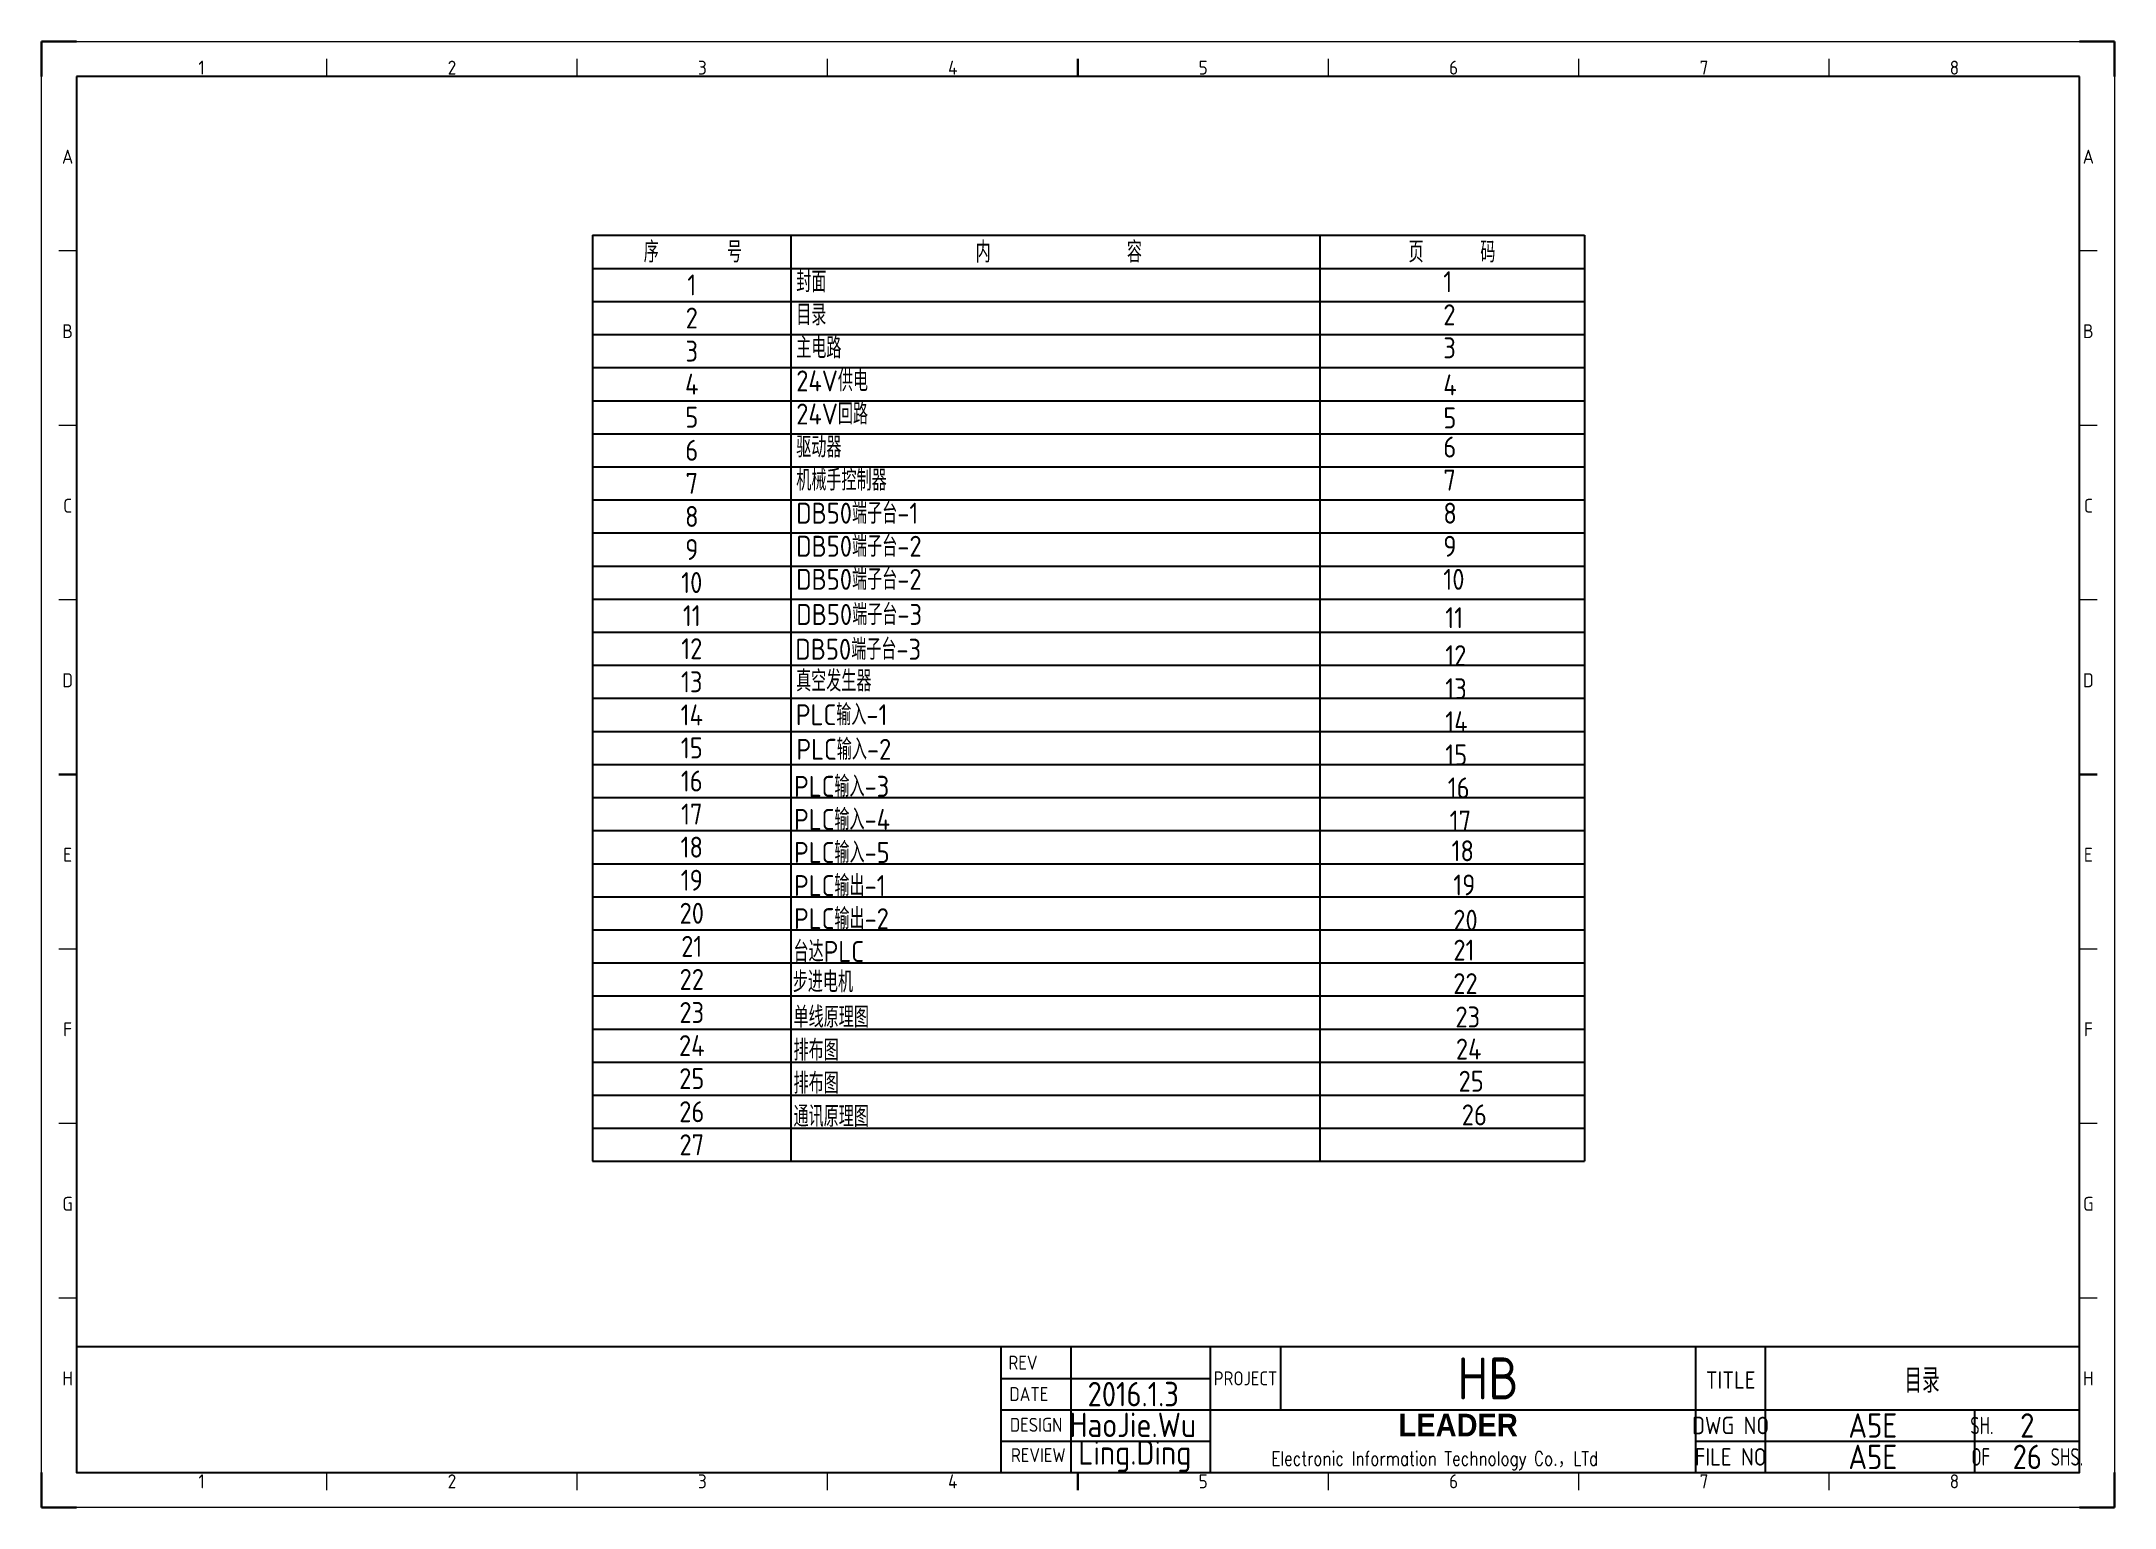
# Model space of a CAD drawing. Header units: millimetres. Extents: x -1699 to 15529, y -2130 to 61.
# Drawn here: x -1020 to -426, y -2130 to -1710 of the extents above; entities that cross this region are included whole.
import ezdxf
from ezdxf.enums import TextEntityAlignment as Align

# ---------------------------------------------------------------- set-up
doc = ezdxf.new("R2010")
doc.units = ezdxf.units.MM
doc.header["$LTSCALE"] = 10
for name, color, linetype in [('AE_BOR', 1, 'Continuous'), ('图框_标题栏属性', 1, 'Continuous'), ('图框_标题栏文字', 6, 'Continuous')]:
    doc.layers.add(name, color=color, linetype=linetype)
doc.styles.add('ACGBTS', font='ISOCP.SHX')
doc.styles.get("Standard").update_dxf_attribs({"font": 'simplex.shx', "width": 0.8, "height": 1.625, "bigfont": 'spec_bar.shx'})
doc.styles.add('工程字', font='gbenor.shx', dxfattribs={"bigfont": 'gbcbig.shx'})

msp = doc.modelspace()

# ---------------------------------------------------------------- texts
at = {"style": '工程字'}
for s, p in [('序      号', (-833.56, -1770.68)), ('内            容', (-728.72, -1770.68)), ('页     码', (-616.05, -1770.68))]:
    msp.add_text(s, height=6, dxfattribs=at).set_placement(p, align=Align.MIDDLE_CENTER)
for s, p in [('封面', (-803.94, -1782.19)), ('1', (-618.53, -1782.19)), ('目录', (-803.94, -1791.67)), ('2', (-618.53, -1791.67)), ('主电路', (-803.94, -1801.14)), ('3', (-618.53, -1801.14)), ('24V供电', (-803.94, -1810.61)), ('4', (-618.53, -1811.75)), ('24V回路', (-803.94, -1820.09)), ('5', (-618.53, -1821.22)), ('驱动器', (-803.94, -1829.56)), ('6', (-618.53, -1829.56)), ('机械手控制器', (-803.94, -1839.04)), ('7', (-618.53, -1839.04)), ('DB50端子台-1', (-803.94, -1848.51)), ('8', (-618.53, -1848.51)), ('DB50端子台-2', (-803.94, -1857.98)), ('9', (-618.53, -1857.98)), ('DB50端子台-2', (-803.94, -1867.46)), ('10', (-618.53, -1867.46)), ('DB50端子台-3', (-803.91, -1877.52)), ('11', (-617.97, -1878.45)), ('DB50端子台-3', (-804.19, -1887.49)), ('12', (-617.97, -1889.31)), ('真空发生器', (-803.98, -1896.55)), ('13', (-617.97, -1898.79)), ('PLC输入-1', (-804.05, -1906.24)), ('14', (-617.97, -1908.26)), ('PLC输入-2', (-803.89, -1916.15)), ('15', (-617.97, -1917.74)), ('PLC输入-3', (-804.57, -1926.76)), ('16', (-617.26, -1927.21)), ('PLC输入-4', (-804.57, -1936.24)), ('17', (-616.71, -1936.69)), ('PLC输入-5', (-804.57, -1945.71)), ('18', (-616.17, -1945.23)), ('PLC输出-1', (-804.57, -1955.19)), ('19', (-615.68, -1955.01)), ('PLC输出-2', (-804.57, -1964.66)), ('20', (-615.68, -1965.11)), ('台达PLC', (-804.73, -1974.07)), ('21', (-615.65, -1973.69)), ('步进电机', (-804.94, -1982.76)), ('22', (-615.68, -1983.27)), ('单线原理图', (-804.72, -1992.88)), ('23', (-615.07, -1992.83)), ('排布图', (-804.72, -2002.36)), ('24', (-614.93, -2002.02)), ('排布图', (-804.72, -2011.83)), ('25', (-614.16, -2011.24)), ('通讯原理图', (-804.72, -2021.31)), ('26', (-613.25, -2020.88))]:
    msp.add_text(s, height=6, dxfattribs=at).set_placement(p)
for s, p in [('1', (-833.87, -1780.11)), ('2', (-833.87, -1789.59)), ('3', (-833.87, -1799.06)), ('4', (-833.87, -1808.54)), ('5', (-833.87, -1818.01)), ('6', (-833.87, -1827.48)), ('7', (-833.87, -1836.96)), ('8', (-833.87, -1846.43)), ('9', (-833.87, -1855.91)), ('10', (-833.87, -1865.38)), ('11', (-833.87, -1874.86)), ('12', (-833.87, -1884.33)), ('13', (-833.87, -1893.8)), ('14', (-833.87, -1903.28)), ('15', (-833.87, -1912.75)), ('16', (-833.87, -1922.23)), ('17', (-833.87, -1931.7)), ('18', (-833.87, -1941.17)), ('19', (-833.87, -1950.65)), ('20', (-833.87, -1960.12)), ('21', (-833.87, -1969.6)), ('22', (-833.87, -1979.07)), ('23', (-833.87, -1988.54)), ('24', (-833.87, -1998.02)), ('25', (-833.87, -2007.49)), ('26', (-833.87, -2016.97)), ('27', (-833.87, -2026.44))]:
    msp.add_text(s, height=6, dxfattribs=at).set_placement(p, align=Align.MIDDLE)

# ---------------------------------------------------------------- blocks, each defined once
blk = doc.blocks.new('Border')
for p, q in [((584, 410), (10, 410)), ((10, 410), (10, 10)), ((584, 10), (584, 410)), ((10, 10), (584, 10))]:
    blk.add_line(p, q)
at = {"layer": 'AE_BOR', "color": 1, "lineweight": 30}
for p, q in [((10, 420), (0, 420)), ((0, 420), (0, 410)), ((594, 420), (584, 420)), ((594, 410), (594, 420)), ((297, 410), (297, 415)), ((5, 210), (10, 210)), ((584, 210), (589, 210)), ((0, 0), (0, 10)), ((297, 5), (297, 10)), ((594, 0), (594, 10)), ((0, 0), (10, 0)), ((594, 0), (584, 0))]:
    blk.add_line(p, q, dxfattribs=at)
at = {"layer": 'AE_BOR', "color": 1, "lineweight": 15}
for p, q in [((0, 420), (594, 420)), ((0, 0), (0, 420)), ((594, 420), (594, 0)), ((81.75, 410), (81.75, 415)), ((153.5, 410), (153.5, 415)), ((225.25, 410), (225.25, 415)), ((368.75, 410), (368.75, 415)), ((440.5, 410), (440.5, 415)), ((512.25, 410), (512.25, 415)), ((10, 360), (5, 360)), ((589, 360), (584, 360)), ((10, 310), (5, 310)), ((589, 310), (584, 310)), ((10, 260), (5, 260)), ((589, 260), (584, 260)), ((10, 160), (5, 160)), ((589, 160), (584, 160)), ((10, 110), (5, 110)), ((589, 110), (584, 110)), ((10, 60), (5, 60)), ((589, 60), (584, 60)), ((81.75, 5), (81.75, 10)), ((153.5, 5), (153.5, 10)), ((225.25, 5), (225.25, 10)), ((368.75, 5), (368.75, 10)), ((440.5, 5), (440.5, 10)), ((512.25, 5), (512.25, 10)), ((594, 0), (0, 0))]:
    blk.add_line(p, q, dxfattribs=at)
at = {"layer": 'AE_BOR', "color": 1, "lineweight": 15, "style": 'ACGBTS'}
for s, p in [('1', (45.875, 412.5)), ('2', (117.625, 412.5)), ('3', (189.375, 412.5)), ('4', (261.125, 412.5)), ('5', (332.875, 412.5)), ('6', (404.625, 412.5)), ('7', (476.375, 412.5)), ('8', (548.125, 412.5)), ('A', (7.5, 387)), ('A', (586.5, 387)), ('B', (7.5, 337)), ('B', (586.5, 337)), ('C', (7.5, 287)), ('C', (586.5, 287)), ('D', (7.5, 237)), ('D', (586.5, 237)), ('E', (7.5, 187)), ('E', (586.5, 187)), ('F', (7.5, 137)), ('F', (586.5, 137)), ('G', (7.5, 87)), ('G', (586.5, 87)), ('H', (7.5, 37)), ('H', (586.5, 37)), ('1', (45.875, 7.5)), ('2', (117.625, 7.5)), ('3', (189.375, 7.5)), ('4', (261.125, 7.5)), ('5', (332.875, 7.5)), ('6', (404.625, 7.5)), ('7', (476.375, 7.5)), ('8', (548.125, 7.5))]:
    blk.add_text(s, height=4, dxfattribs=at).set_placement(p, align=Align.MIDDLE)
blk = doc.blocks.new('TITLE3')
for p, q in [((-309, 0), (-309, 36)), ((-289, 0), (-289, 36)), ((-249, 0), (-249, 36)), ((-249, 0), (-249, 36)), ((-249, 0), (-249, 36)), ((-229, 36), (-229, 27)), ((-110, 0), (-110, 36)), ((-90, 0), (-90, 36)), ((-309, 27), (-249, 27)), ((-229, 27), (-229, 18)), ((-309, 18), (-248.01, 18)), ((-249, 18), (0, 18)), ((-30, 0), (-30, 18)), ((-309, 9), (-249, 9)), ((-110, 9), (0, 9)), ((-289, 4.18), (-289, 4.18)), ((-289, 4.18), (-289, 4.18))]:
    blk.add_line(p, q)
blk.add_lwpolyline([(-309, 36), (-574, 36), (-574, 0), (-309, 0)], close=True)
blk.add_lwpolyline([(-309, 0), (0, 0), (0, 36), (-309, 36)])
at = {"insert": (-248.01, 16.87), "char_height": 5, "attachment_point": 1}
blk.add_mtext_dynamic_manual_height_columns('\\pi52.854;{\\fArial Black|b0|i0|c0|p34;\\H1.3x;LEADER\\Fsimplex,spec_bar|c134;\\H1.0769x; }\\P\\pi16.37;{\\H0.8x;Electronic Information Technology Co.\\fSimSun|b0|i0|c134|p2;，\\Fsimplex,spec_bar|c134;LTd}', width=138.0147, gutter_width=8.12, heights=[69.93], dxfattribs=at)
at = {"layer": '图框_标题栏属性', "style": '工程字'}
for tag, height, p in [('版本', 7, (-271.17, 31.5)), ('项目', 12, (-169.5, 27)), ('名称', 7, (-45.16, 26.53)), ('日期', 7, (-271.17, 22.5)), ('制图', 7, (-271.33, 13.69)), ('文件', 7, (-59.26, 13.5)), ('页数', 7, (-16.34, 13.5)), ('审核', 7, (-270.7, 4.72)), ('图号', 7, (-59.26, 4.5)), ('总数', 7, (-16.34, 4.5))]:
    blk.add_attdef(tag, text='', height=height, dxfattribs=at).set_placement(p, align=Align.MIDDLE)
at = {"layer": '图框_标题栏文字', "style": '工程字'}
for s, height, p in [('REV', 4, (-302.75, 31.5)), ('DATE', 4, (-301.08, 22.5)), ('PROJECT', 4, (-239, 27)), ('TITLE', 5, (-100, 26.53)), ('DESIGN', 4, (-299, 13.69)), ('DWG NO', 5, (-100, 13.5)), ('REVIEW', 4, (-298.37, 5.01)), ('FILE NO', 5, (-100, 4.5))]:
    blk.add_text(s, height=height, dxfattribs=at).set_placement(p, align=Align.MIDDLE_CENTER)
at = {"layer": '图框_标题栏文字', "style": '工程字', "width": 0.8}
for s, p in [('SH.            ', (-15, 13.5)), ('OF        SHS.', (-15, 4.5))]:
    blk.add_text(s, height=5, dxfattribs=at).set_placement(p, align=Align.MIDDLE_CENTER)

# ---------------------------------------------------------------- linework, layer by layer
for p, q in [((-862.3, -1765.9), (-578.07, -1765.9)), ((-862.3, -1765.9), (-862.3, -2031.18)), ((-805.45, -1765.9), (-805.45, -2031.18)), ((-653.87, -1765.9), (-653.87, -2031.18)), ((-578.07, -1765.9), (-578.07, -2031.18)), ((-862.3, -1775.38), (-578.07, -1775.38)), ((-862.3, -1784.85), (-578.07, -1784.85)), ((-862.3, -1794.33), (-578.07, -1794.33)), ((-862.3, -1803.8), (-578.07, -1803.8)), ((-862.3, -1813.27), (-578.07, -1813.27)), ((-862.3, -1822.75), (-578.07, -1822.75)), ((-862.3, -1832.22), (-578.07, -1832.22)), ((-862.3, -1841.7), (-578.07, -1841.7)), ((-862.3, -1851.17), (-578.07, -1851.17)), ((-862.3, -1860.64), (-578.07, -1860.64)), ((-862.3, -1870.12), (-578.07, -1870.12)), ((-862.3, -1879.59), (-578.07, -1879.59)), ((-862.3, -1889.07), (-578.07, -1889.07)), ((-862.3, -1898.54), (-578.07, -1898.54)), ((-862.3, -1908.01), (-578.07, -1908.01)), ((-862.3, -1917.49), (-578.07, -1917.49)), ((-862.3, -1926.96), (-578.07, -1926.96)), ((-862.3, -1936.44), (-578.07, -1936.44)), ((-862.3, -1945.91), (-578.07, -1945.91)), ((-862.3, -1955.38), (-578.07, -1955.38)), ((-862.3, -1964.86), (-578.07, -1964.86)), ((-862.3, -1974.33), (-578.07, -1974.33)), ((-862.3, -1983.81), (-578.07, -1983.81)), ((-862.3, -1993.28), (-578.07, -1993.28)), ((-862.3, -2002.76), (-578.07, -2002.76)), ((-862.3, -2012.23), (-578.07, -2012.23)), ((-862.3, -2021.7), (-578.07, -2021.7)), ((-862.3, -2031.18), (-578.07, -2031.18))]:
    msp.add_line(p, q)

# ---------------------------------------------------------------- block references
ref = msp.add_blockref('TITLE3', (-436.21, -2120.36))
ref.add_attrib('总数', '26', dxfattribs={"layer": '图框_标题栏属性', "height": 7, "style": '工程字'}).set_placement((-451.21, -2115.86), align=Align.MIDDLE)
ref.add_attrib('页数', '2', dxfattribs={"layer": '图框_标题栏属性', "height": 7, "style": '工程字'}).set_placement((-451.21, -2106.86), align=Align.MIDDLE)
ref.add_attrib('文件', 'A5E', dxfattribs={"layer": '图框_标题栏属性', "height": 7, "style": '工程字'}).set_placement((-495.47, -2106.86), align=Align.MIDDLE)
ref.add_attrib('图号', 'A5E', dxfattribs={"layer": '图框_标题栏属性', "height": 7, "style": '工程字'}).set_placement((-495.47, -2115.86), align=Align.MIDDLE)
ref.add_attrib('名称', '目录', dxfattribs={"layer": '图框_标题栏属性', "height": 7, "style": '工程字'}).set_placement((-481.37, -2093.83), align=Align.MIDDLE)
ref.add_attrib('项目', 'HB', dxfattribs={"layer": '图框_标题栏属性', "height": 12, "style": '工程字'}).set_placement((-605.71, -2093.36), align=Align.MIDDLE)
ref.add_attrib('审核', 'Ling.Ding', dxfattribs={"layer": '图框_标题栏属性', "height": 7, "style": '工程字'}).set_placement((-706.91, -2115.64), align=Align.MIDDLE)
ref.add_attrib('制图', 'HaoJie.Wu', dxfattribs={"layer": '图框_标题栏属性', "height": 7, "style": '工程字'}).set_placement((-707.53, -2106.67), align=Align.MIDDLE)
ref.add_attrib('日期', '2016.1.3', dxfattribs={"layer": '图框_标题栏属性', "height": 7, "style": '工程字'}).set_placement((-707.38, -2097.86), align=Align.MIDDLE)
at = {"layer": 'AE_BOR'}
msp.add_blockref('Border', (-1020.21, -2130.36), dxfattribs=at)

msp.set_redraw_order([(e.dxf.handle, doc.entitydb.next_handle()) for e in msp.query("TEXT MTEXT ATTDEF DIMENSION ARC_DIMENSION")])  # texts and dimensions are drawn at this point

doc.saveas('drawing.dxf')
